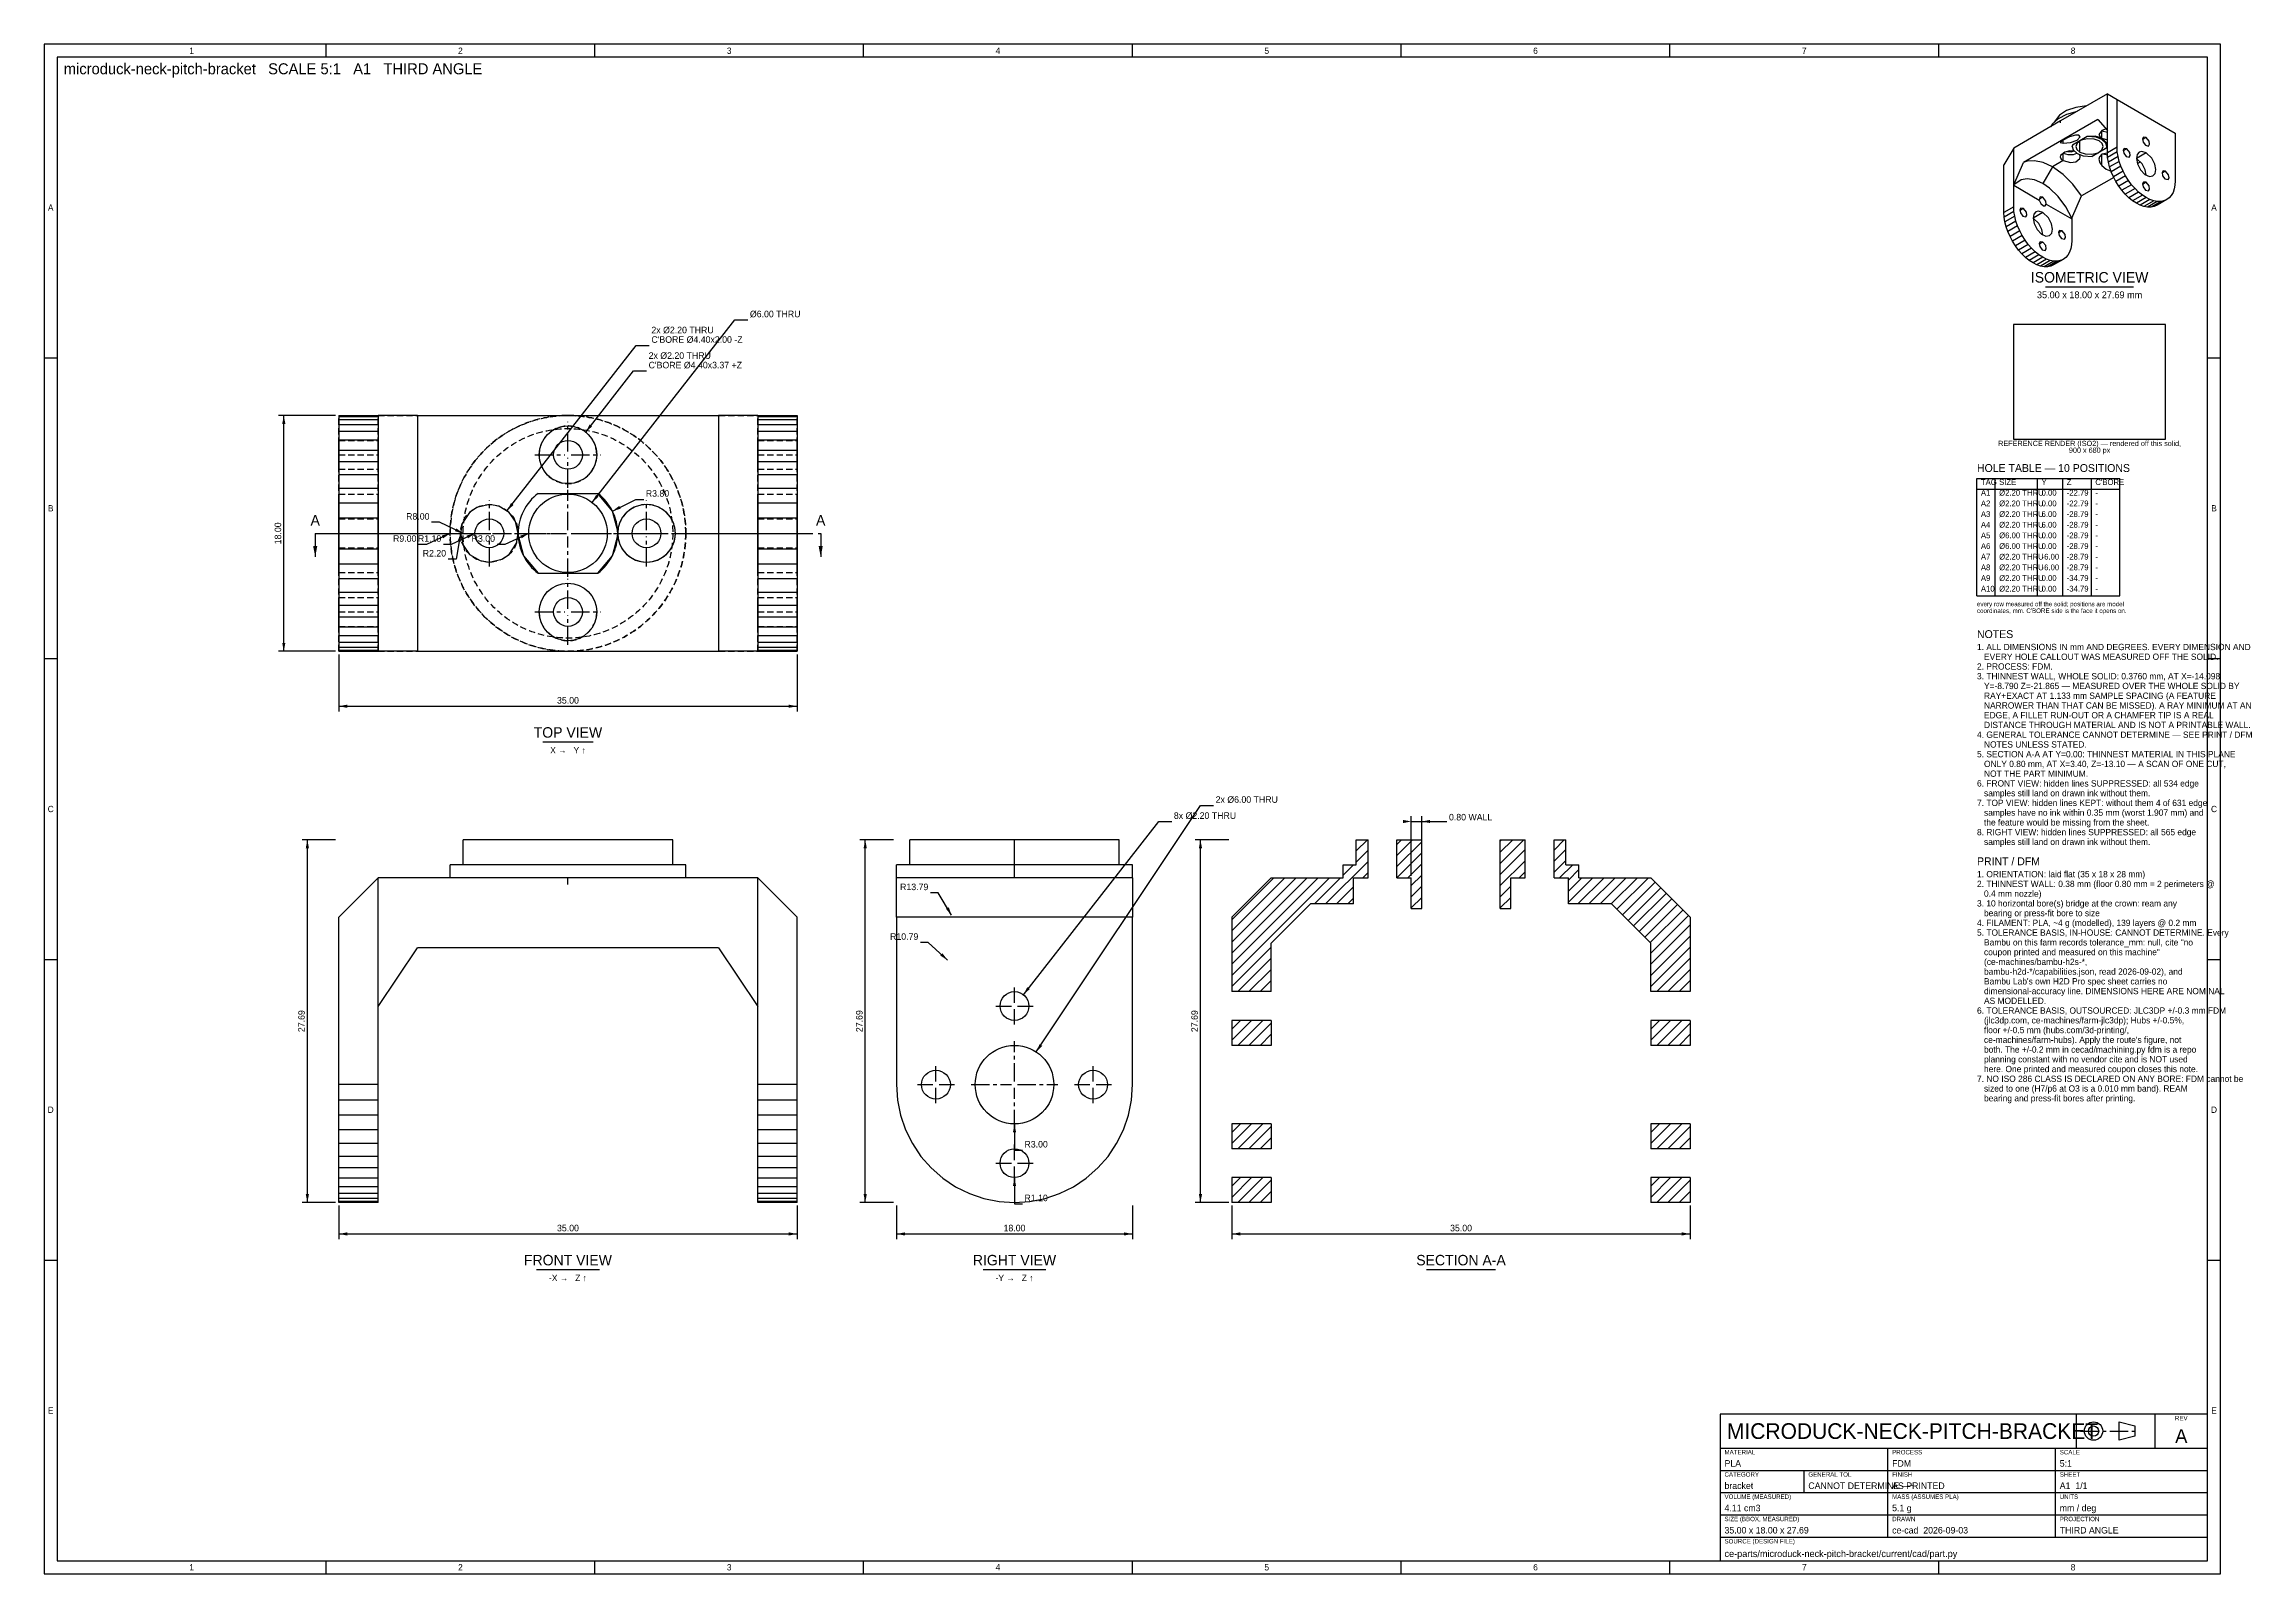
# Model space of a CAD drawing. Header units: millimetres. Extents: x 5 to 848, y 5 to 589.
import ezdxf
from ezdxf.enums import TextEntityAlignment as Align

# ---------------------------------------------------------------- set-up
doc = ezdxf.new("R2010")
doc.units = ezdxf.units.MM
for name, pattern in [('CENTER', [11.2, 7, -1.4, 1.4, -1.4]), ('HIDDEN', [3.6, 2.4, -1.2]), ('PHANTOM', [21, 11, -2, 2, -2, 2, -2])]:
    doc.linetypes.add(name, pattern=pattern)
for name, color, linetype in [('CENTER', 4, 'CENTER'), ('CUT', 1, 'PHANTOM'), ('CUTTHIN', 1, 'PHANTOM'), ('DIM', 3, 'CONTINUOUS'), ('FRAME', 7, 'CONTINUOUS'), ('HATCH', 5, 'CONTINUOUS'), ('HIDDEN', 8, 'HIDDEN'), ('SECTION', 7, 'CONTINUOUS'), ('TEXT', 3, 'CONTINUOUS'), ('TITLE', 7, 'CONTINUOUS'), ('VISIBLE', 7, 'CONTINUOUS')]:
    doc.layers.add(name, color=color, linetype=linetype)

msp = doc.modelspace()

# ---------------------------------------------------------------- texts
at = {"layer": 'TEXT'}
for s, height, p in [('microduck-neck-pitch-bracket   SCALE 5:1   A1   THIRD ANGLE', 4.2, (12.5, 577.5)), ('2x Ø2.20 THRU', 2.5, (236.857244, 478.6075)), ('Ø6.00 THRU', 2.5, (274.474779, 484.7325)), ("C'BORE Ø4.40x2.00 -Z", 2.5, (236.857244, 474.9825)), ('2x Ø2.20 THRU', 2.5, (235.80114, 468.8575)), ("C'BORE Ø4.40x3.37 +Z", 2.5, (235.80114, 465.2325)), ('HOLE TABLE — 10 POSITIONS', 3, (743, 425.677778)), ('R3.80', 2.5, (234.728066, 416.22232)), ('A1', 2.2, (744.5, 416.637778)), ('A2', 2.2, (744.5, 412.567778)), ('Ø2.20 THRU', 2.2, (751.46, 416.637778)), ('Ø2.20 THRU', 2.2, (751.46, 412.567778)), ('0.00', 2.2, (767.66, 416.637778)), ('0.00', 2.2, (767.66, 412.567778)), ('-22.79', 2.2, (777.26, 416.637778)), ('-22.79', 2.2, (777.26, 412.567778)), ('-', 2.2, (788.18, 416.637778)), ('-', 2.2, (788.18, 412.567778)), ('A3', 2.2, (744.5, 408.497778)), ('A4', 2.2, (744.5, 404.427778)), ('Ø2.20 THRU', 2.2, (751.46, 408.497778)), ('Ø2.20 THRU', 2.2, (751.46, 404.427778)), ('6.00', 2.2, (767.66, 408.497778)), ('6.00', 2.2, (767.66, 404.427778)), ('-28.79', 2.2, (777.26, 408.497778)), ('-28.79', 2.2, (777.26, 404.427778)), ('-', 2.2, (788.18, 408.497778)), ('-', 2.2, (788.18, 404.427778)), ('A5', 2.2, (744.5, 400.357778)), ('A6', 2.2, (744.5, 396.287778)), ('Ø6.00 THRU', 2.2, (751.46, 400.357778)), ('Ø6.00 THRU', 2.2, (751.46, 396.287778)), ('0.00', 2.2, (767.66, 400.357778)), ('0.00', 2.2, (767.66, 396.287778)), ('-28.79', 2.2, (777.26, 400.357778)), ('-28.79', 2.2, (777.26, 396.287778)), ('-', 2.2, (788.18, 400.357778)), ('-', 2.2, (788.18, 396.287778)), ('A7', 2.2, (744.5, 392.217778)), ('A8', 2.2, (744.5, 388.147778)), ('Ø2.20 THRU', 2.2, (751.46, 392.217778)), ('Ø2.20 THRU', 2.2, (751.46, 388.147778)), ('-6.00', 2.2, (767.66, 392.217778)), ('-6.00', 2.2, (767.66, 388.147778)), ('-28.79', 2.2, (777.26, 392.217778)), ('-28.79', 2.2, (777.26, 388.147778)), ('-', 2.2, (788.18, 392.217778)), ('-', 2.2, (788.18, 388.147778)), ('A9', 2.2, (744.5, 384.077778)), ('A10', 2.2, (744.5, 380.007778)), ('Ø2.20 THRU', 2.2, (751.46, 384.077778)), ('Ø2.20 THRU', 2.2, (751.46, 380.007778)), ('0.00', 2.2, (767.66, 384.077778)), ('0.00', 2.2, (767.66, 380.007778)), ('-34.79', 2.2, (777.26, 384.077778)), ('-34.79', 2.2, (777.26, 380.007778)), ('-', 2.2, (788.18, 384.077778)), ('-', 2.2, (788.18, 380.007778)), ('NOTES', 3, (743, 362.256834)), ('1. ALL DIMENSIONS IN mm AND DEGREES. EVERY DIMENSION AND', 2.4, (743, 357.656834)), ('   EVERY HOLE CALLOUT WAS MEASURED OFF THE SOLID.', 2.4, (743, 353.936834)), ('3. THINNEST WALL, WHOLE SOLID: 0.3760 mm, AT X=-14.098', 2.4, (743, 346.496834)), ('2. PROCESS: FDM.', 2.4, (743, 350.216834)), ('   Y=-8.790 Z=-21.865 — MEASURED OVER THE WHOLE SOLID BY', 2.4, (743, 342.776834)), ('   RAY+EXACT AT 1.133 mm SAMPLE SPACING (A FEATURE', 2.4, (743, 339.056834)), ('   NARROWER THAN THAT CAN BE MISSED). A RAY MINIMUM AT AN', 2.4, (743, 335.336834)), ('   EDGE, A FILLET RUN-OUT OR A CHAMFER TIP IS A REAL', 2.4, (743, 331.616834)), ('   DISTANCE THROUGH MATERIAL AND IS NOT A PRINTABLE WALL.', 2.4, (743, 327.896834)), ('4. GENERAL TOLERANCE CANNOT DETERMINE — SEE PRINT / DFM', 2.4, (743, 324.176834)), ('   NOTES UNLESS STATED.', 2.4, (743, 320.456834)), ('5. SECTION A-A AT Y=0.00: THINNEST MATERIAL IN THIS PLANE', 2.4, (743, 316.736834)), ('   ONLY 0.80 mm, AT X=3.40, Z=-13.10 — A SCAN OF ONE CUT,', 2.4, (743, 313.016834)), ('6. FRONT VIEW: hidden lines SUPPRESSED: all 534 edge', 2.4, (743, 305.576834)), ('   samples still land on drawn ink without them.', 2.4, (743, 301.856834)), ('   NOT THE PART MINIMUM.', 2.4, (743, 309.296834)), ('8x Ø2.20 THRU', 2.5, (436.353292, 293.2325)), ('2x Ø6.00 THRU', 2.5, (452.3, 299.3575)), ('0.80 WALL', 2.5, (541.4, 292.6325)), ('7. TOP VIEW: hidden lines KEPT: without them 4 of 631 edge', 2.4, (743, 298.136834)), ('   samples have no ink within 0.35 mm (worst 1.907 mm) and', 2.4, (743, 294.416834)), ('8. RIGHT VIEW: hidden lines SUPPRESSED: all 565 edge', 2.4, (743, 286.976834)), ('   the feature would be missing from the sheet.', 2.4, (743, 290.696834)), ('PRINT / DFM', 3, (743, 275.536834)), ('   samples still land on drawn ink without them.', 2.4, (743, 283.256834)), ('2. THINNEST WALL: 0.38 mm (floor 0.80 mm = 2 perimeters @', 2.4, (743, 267.216834)), ('1. ORIENTATION: laid flat (35 x 18 x 28 mm)', 2.4, (743, 270.936834)), ('3. 10 horizontal bore(s) bridge at the crown: ream any', 2.4, (743, 259.776834)), ('   0.4 mm nozzle)', 2.4, (743, 263.496834)), ('4. FILAMENT: PLA, ~4 g (modelled), 139 layers @ 0.2 mm', 2.4, (743, 252.336834)), ('   bearing or press-fit bore to size', 2.4, (743, 256.056834)), ('5. TOLERANCE BASIS, IN-HOUSE: CANNOT DETERMINE. Every', 2.4, (743, 248.616834)), ('   Bambu on this farm records tolerance_mm: null, cite "no', 2.4, (743, 244.896834)), ('   coupon printed and measured on this machine"', 2.4, (743, 241.176834)), ('   (ce-machines/bambu-h2s-*,', 2.4, (743, 237.456834)), ('   bambu-h2d-*/capabilities.json, read 2026-09-02), and', 2.4, (743, 233.736834)), ('   dimensional-accuracy line. DIMENSIONS HERE ARE NOMINAL', 2.4, (743, 226.296834)), ("   Bambu Lab's own H2D Pro spec sheet carries no", 2.4, (743, 230.016834)), ('6. TOLERANCE BASIS, OUTSOURCED: JLC3DP +/-0.3 mm FDM', 2.4, (743, 218.856834)), ('   AS MODELLED.', 2.4, (743, 222.576834)), ('   floor +/-0.5 mm (hubs.com/3d-printing/,', 2.4, (743, 211.416834)), ('   (jlc3dp.com, ce-machines/farm-jlc3dp); Hubs +/-0.5%,', 2.4, (743, 215.136834)), ("   ce-machines/farm-hubs). Apply the route's figure, not", 2.4, (743, 207.696834)), ('   both. The +/-0.2 mm in cecad/machining.py fdm is a repo', 2.4, (743, 203.976834)), ('   planning constant with no vendor cite and is NOT used', 2.4, (743, 200.256834)), ('7. NO ISO 286 CLASS IS DECLARED ON ANY BORE: FDM cannot be', 2.4, (743, 192.816834)), ('   here. One printed and measured coupon closes this note.', 2.4, (743, 196.536834)), ('   sized to one (H7/p6 at O3 is a 0.010 mm band). REAM', 2.4, (743, 189.096834)), ('   bearing and press-fit bores after printing.', 2.4, (743, 185.376834)), ('R3.00', 2.5, (379.3, 167.7675)), ('R1.10', 2.5, (379.3, 147.2675)), ('PLA', 2.5, (646.6, 45.9)), ('FDM', 2.5, (710.6, 45.9)), ('5:1', 2.5, (774.6, 45.9)), ('bracket', 2.5, (646.6, 37.4)), ('CANNOT DETERMINE —~', 2.5, (678.6, 37.4)), ('AS PRINTED', 2.5, (710.6, 37.4)), ('A1  1/1', 2.5, (774.6, 37.4)), ('4.11 cm3', 2.5, (646.6, 28.9)), ('5.1 g', 2.5, (710.6, 28.9)), ('mm / deg', 2.5, (774.6, 28.9)), ('35.00 x 18.00 x 27.69', 2.5, (646.6, 20.4)), ('ce-cad  2026-09-03', 2.5, (710.6, 20.4)), ('THIRD ANGLE', 2.5, (774.6, 20.4)), ('ce-parts/microduck-neck-pitch-bracket/current/cad/part.py', 2.6, (646.6, 11.4))]:
    msp.add_text(s, height=height, dxfattribs=at).set_placement(p)
for s, height, p in [('ISOMETRIC VIEW', 4, (786, 498)), ('35.00 x 18.00 x 27.69 mm', 2.6, (786, 492)), ('REFERENCE RENDER (ISO2) — rendered off this solid,', 2, (786, 435.577778)), ('900 x 680 px', 2, (786, 432.977778)), ('35.00', 2.5, (205, 337.2325)), ('TOP VIEW', 4, (205, 324.2325)), ('X →   Y ↑', 2.4, (205, 318.2325)), ('35.00', 2.5, (205, 135.7675)), ('18.00', 2.5, (375.5, 135.7675)), ('35.00', 2.5, (546, 135.7675)), ('FRONT VIEW', 4, (205, 122.7675)), ('RIGHT VIEW', 4, (375.5, 122.7675)), ('SECTION A-A', 4, (546, 122.7675)), ('-X →   Z ↑', 2.4, (205, 116.7675)), ('-Y →   Z ↑', 2.4, (375.5, 116.7675)), ('A', 5.2, (821, 55))]:
    msp.add_text(s, height=height, dxfattribs=at).set_placement(p, align=Align.CENTER)
for s, p in [('18.00', (95.5, 402.2325)), ('27.69', (104.5, 216)), ('27.69', (317.5, 216)), ('27.69', (445.5, 216))]:
    msp.add_text(s, height=2.5, rotation=90, dxfattribs=at).set_placement(p, align=Align.CENTER)
for p in [(108.5, 407.2325), (301.5, 407.2325)]:
    msp.add_text('A', height=4, dxfattribs=at).set_placement(p, align=Align.MIDDLE_CENTER)
for s, p in [('R8.00', (152.136922, 407.458683)), ('R9.00', (147.136922, 399.006317)), ('R1.10', (156.636922, 399.006317)), ('R3.00', (177.136922, 399.006317)), ('R2.20', (158.463518, 393.384422)), ('R13.79', (342.594449, 266.020237)), ('R10.79', (338.770652, 247.045205))]:
    msp.add_text(s, height=2.5, dxfattribs=at).set_placement(p, align=Align.RIGHT)
msp.add_text('MICRODUCK-NECK-PITCH-BRACKET', height=6, dxfattribs=at).set_placement((647.5, 59.5), align=Align.MIDDLE_LEFT)
at = {"layer": 'TITLE'}
for s, p in [('1', (61.3125, 586.5)), ('2', (163.9375, 586.5)), ('3', (266.5625, 586.5)), ('4', (369.1875, 586.5)), ('5', (471.8125, 586.5)), ('6', (574.4375, 586.5)), ('7', (677.0625, 586.5)), ('8', (779.6875, 586.5)), ('A', (7.5, 526.6)), ('A', (833.5, 526.6)), ('B', (7.5, 411.8)), ('B', (833.5, 411.8)), ('C', (7.5, 297)), ('C', (833.5, 297)), ('D', (7.5, 182.2)), ('D', (833.5, 182.2)), ('E', (7.5, 67.4)), ('E', (833.5, 67.4)), ('1', (61.3125, 7.5)), ('2', (163.9375, 7.5)), ('3', (266.5625, 7.5)), ('4', (369.1875, 7.5)), ('5', (471.8125, 7.5)), ('6', (574.4375, 7.5)), ('7', (677.0625, 7.5)), ('8', (779.6875, 7.5))]:
    msp.add_text(s, height=2.4, dxfattribs=at).set_placement(p, align=Align.MIDDLE_CENTER)
for s, height, p in [('TAG', 2.2, (744.5, 420.707778)), ('SIZE', 2.2, (751.46, 420.707778)), ('Y', 2.2, (767.66, 420.707778)), ('Z', 2.2, (777.26, 420.707778)), ("C'BORE", 2.2, (788.18, 420.707778)), ('every row measured off the solid; positions are model', 1.717, (743, 374.407778)), ("coordinates, mm. C'BORE side is the face it opens on.", 1.717, (743, 371.832306)), ('MATERIAL', 1.7, (646.6, 50.6)), ('PROCESS', 1.7, (710.6, 50.6)), ('SCALE', 1.7, (774.6, 50.6)), ('CATEGORY', 1.7, (646.6, 42.1)), ('GENERAL TOL', 1.7, (678.6, 42.1)), ('FINISH', 1.7, (710.6, 42.1)), ('SHEET', 1.7, (774.6, 42.1)), ('VOLUME (MEASURED)', 1.7, (646.6, 33.6)), ('MASS (ASSUMES PLA)', 1.7, (710.6, 33.6)), ('UNITS', 1.7, (774.6, 33.6)), ('SIZE (BBOX, MEASURED)', 1.7, (646.6, 25.1)), ('DRAWN', 1.7, (710.6, 25.1)), ('PROJECTION', 1.7, (774.6, 25.1)), ('SOURCE (DESIGN FILE)', 1.7, (646.6, 16.6))]:
    msp.add_text(s, height=height, dxfattribs=at).set_placement(p)
msp.add_text('REV', height=1.7, dxfattribs=at).set_placement((821, 63.6), align=Align.CENTER)

# ---------------------------------------------------------------- linework, layer by layer
at = {"layer": 'CENTER'}
for p, q in [((205, 433.4325), (205, 444.8325)), ((192.4, 432.2325), (203.8, 432.2325)), ((205, 419.6325), (205, 431.0325)), ((206.2, 432.2325), (217.6, 432.2325)), ((175, 403.4325), (175, 414.8325)), ((205, 403.4325), (205, 418.8325)), ((235, 403.4325), (235, 414.8325)), ((162.4, 402.2325), (173.8, 402.2325)), ((175, 389.6325), (175, 401.0325)), ((176.2, 402.2325), (187.6, 402.2325)), ((188.4, 402.2325), (203.8, 402.2325)), ((205, 385.6325), (205, 401.0325)), ((206.2, 402.2325), (221.6, 402.2325)), ((222.4, 402.2325), (233.8, 402.2325)), ((235, 389.6325), (235, 401.0325)), ((236.2, 402.2325), (247.6, 402.2325)), ((205, 373.4325), (205, 384.8325)), ((192.4, 372.2325), (203.8, 372.2325)), ((205, 359.6325), (205, 371.0325)), ((206.2, 372.2325), (217.6, 372.2325)), ((375.5, 222.9675), (375.5, 228.8675)), ((375.5, 222.9675), (375.5, 228.8675)), ((368.4, 221.7675), (374.3, 221.7675)), ((368.4, 221.7675), (374.3, 221.7675)), ((375.5, 214.6675), (375.5, 220.5675)), ((375.5, 214.6675), (375.5, 220.5675)), ((376.7, 221.7675), (382.6, 221.7675)), ((376.7, 221.7675), (382.6, 221.7675)), ((375.5, 192.9675), (375.5, 208.3675)), ((375.5, 192.9675), (375.5, 208.3675)), ((345.5, 192.9675), (345.5, 198.8675)), ((345.5, 192.9675), (345.5, 198.8675)), ((405.5, 192.9675), (405.5, 198.8675)), ((405.5, 192.9675), (405.5, 198.8675)), ((338.4, 191.7675), (344.3, 191.7675)), ((338.4, 191.7675), (344.3, 191.7675)), ((345.5, 184.6675), (345.5, 190.5675)), ((345.5, 184.6675), (345.5, 190.5675)), ((346.7, 191.7675), (352.6, 191.7675)), ((346.7, 191.7675), (352.6, 191.7675)), ((358.9, 191.7675), (374.3, 191.7675)), ((358.9, 191.7675), (374.3, 191.7675)), ((375.5, 175.1675), (375.5, 190.5675)), ((375.5, 175.1675), (375.5, 190.5675)), ((376.7, 191.7675), (392.1, 191.7675)), ((376.7, 191.7675), (392.1, 191.7675)), ((398.4, 191.7675), (404.3, 191.7675)), ((398.4, 191.7675), (404.3, 191.7675)), ((405.5, 184.6675), (405.5, 190.5675)), ((405.5, 184.6675), (405.5, 190.5675)), ((406.7, 191.7675), (412.6, 191.7675)), ((406.7, 191.7675), (412.6, 191.7675)), ((375.5, 162.9675), (375.5, 168.8675)), ((375.5, 162.9675), (375.5, 168.8675)), ((368.4, 161.7675), (374.3, 161.7675)), ((368.4, 161.7675), (374.3, 161.7675)), ((375.5, 154.6675), (375.5, 160.5675)), ((375.5, 154.6675), (375.5, 160.5675)), ((376.7, 161.7675), (382.6, 161.7675)), ((376.7, 161.7675), (382.6, 161.7675)), ((782.5, 59.5), (804.75, 59.5))]:
    msp.add_line(p, q, dxfattribs=at)
at = {"layer": 'CUT'}
for p, q in [((108.5, 402.2325), (122.5, 402.2325)), ((108.5, 402.2325), (108.5, 393.2325)), ((287.5, 402.2325), (301.5, 402.2325)), ((301.5, 402.2325), (301.5, 393.2325))]:
    msp.add_line(p, q, dxfattribs=at)
for points in [[(108.5, 393.2325), (109.298, 397.4325), (107.702, 397.4325)], [(301.5, 393.2325), (302.298, 397.4325), (300.702, 397.4325)]]:
    msp.add_solid(points, dxfattribs=at)
at = {"layer": 'CUTTHIN'}
msp.add_line((122.5, 402.2325), (287.5, 402.2325), dxfattribs=at)
at = {"layer": 'DIM'}
for p, q in [((214.234922, 414.052661), (268.674779, 483.7325)), ((268.674779, 483.7325), (273.674779, 483.7325)), ((181.772276, 410.900618), (231.057244, 473.9825)), ((231.057244, 473.9825), (236.057244, 473.9825)), ((211.772276, 440.900618), (230.00114, 464.2325)), ((230.00114, 464.2325), (235.00114, 464.2325)), ((116.3, 447.2325), (94.5, 447.2325)), ((96.5, 357.2325), (96.5, 447.2325)), ((221.987353, 410.743071), (230.928066, 415.22232)), ((230.928066, 415.22232), (233.928066, 415.22232)), ((155.936922, 406.458683), (152.936922, 406.458683)), ((165, 402.2325), (155.936922, 406.458683)), ((150.936922, 398.006317), (147.936922, 398.006317)), ((160, 402.2325), (150.936922, 398.006317)), ((160.436922, 398.006317), (157.436922, 398.006317)), ((169.5, 402.2325), (160.436922, 398.006317)), ((164, 402.2325), (162.263518, 392.384422)), ((180.936922, 398.006317), (177.936922, 398.006317)), ((190, 402.2325), (180.936922, 398.006317)), ((162.263518, 392.384422), (159.263518, 392.384422)), ((116.3, 357.2325), (94.5, 357.2325)), ((117.5, 356.0325), (117.5, 334.2325)), ((292.5, 356.0325), (292.5, 334.2325)), ((117.5, 336.2325), (292.5, 336.2325)), ((383.815637, 204.251497), (446.5, 298.3575)), ((446.5, 298.3575), (451.5, 298.3575)), ((378.886138, 226.101559), (430.553292, 292.2325)), ((430.553292, 292.2325), (435.553292, 292.2325)), ((527, 271.432121), (527, 294.2325)), ((527, 292.2325), (531, 292.2325)), ((531, 271.432121), (531, 294.2325)), ((531, 292.2325), (540.6, 292.2325)), ((116.3, 285.2325), (103.5, 285.2325)), ((105.5, 146.7675), (105.5, 285.2325)), ((329.3, 285.2325), (316.5, 285.2325)), ((318.5, 146.7675), (318.5, 285.2325)), ((457.3, 285.2325), (444.5, 285.2325)), ((446.5, 146.7675), (446.5, 285.2325)), ((346.394449, 265.020237), (343.394449, 265.020237)), ((351.499809, 256.421673), (346.394449, 265.020237)), ((342.570652, 246.045205), (339.570652, 246.045205)), ((349.957822, 239.305047), (342.570652, 246.045205)), ((375.5, 176.7675), (375.5, 166.7675)), ((375.5, 166.7675), (378.5, 166.7675)), ((375.5, 156.2675), (375.5, 146.2675)), ((116.3, 146.7675), (103.5, 146.7675)), ((117.5, 145.5675), (117.5, 132.7675)), ((292.5, 145.5675), (292.5, 132.7675)), ((329.3, 146.7675), (316.5, 146.7675)), ((330.5, 145.5675), (330.5, 132.7675)), ((375.5, 146.2675), (378.5, 146.2675)), ((420.5, 145.5675), (420.5, 132.7675)), ((457.3, 146.7675), (444.5, 146.7675)), ((458.5, 145.5675), (458.5, 132.7675)), ((633.5, 145.5675), (633.5, 132.7675)), ((117.5, 134.7675), (292.5, 134.7675)), ((330.5, 134.7675), (420.5, 134.7675)), ((458.5, 134.7675), (633.5, 134.7675))]:
    msp.add_line(p, q, dxfattribs=at)
for points in [[(96.5, 447.2325), (95.892, 444.0325), (97.108, 444.0325)], [(211.772276, 440.900618), (214.221503, 443.047931), (213.263282, 443.796575)], [(181.772276, 410.900618), (184.221503, 413.047931), (183.263282, 413.796575)], [(214.234922, 414.052661), (216.684149, 416.199974), (215.725928, 416.948618)], [(221.987353, 410.743071), (225.12072, 411.632836), (224.576043, 412.720026)], [(160, 402.2325), (156.842863, 401.431157), (157.356767, 400.329086)], [(165, 402.2325), (162.356767, 404.135914), (161.842863, 403.033843)], [(164, 402.2325), (162.845563, 399.186693), (164.043089, 398.975537)], [(169.5, 402.2325), (166.342863, 401.431157), (166.856767, 400.329086)], [(190, 402.2325), (186.842863, 401.431157), (187.356767, 400.329086)], [(96.5, 357.2325), (97.108, 360.4325), (95.892, 360.4325)], [(117.5, 336.2325), (120.7, 335.6245), (120.7, 336.8405)], [(292.5, 336.2325), (289.3, 336.8405), (289.3, 335.6245)], [(527, 292.2325), (523.8, 292.8405), (523.8, 291.6245)], [(531, 292.2325), (534.2, 291.6245), (534.2, 292.8405)], [(105.5, 285.2325), (104.892, 282.0325), (106.108, 282.0325)], [(318.5, 285.2325), (317.892, 282.0325), (319.108, 282.0325)], [(446.5, 285.2325), (445.892, 282.0325), (447.108, 282.0325)], [(351.499809, 256.421673), (350.388887, 259.483619), (349.343301, 258.862807)], [(349.957822, 239.305047), (348.003729, 241.911037), (347.184126, 241.012757)], [(378.886138, 226.101559), (381.335365, 228.248871), (380.377144, 228.997516)], [(383.815637, 204.251497), (386.095658, 206.577689), (385.083622, 207.25181)], [(375.5, 176.7675), (374.892, 173.5675), (376.108, 173.5675)], [(375.5, 156.2675), (374.892, 153.0675), (376.108, 153.0675)], [(105.5, 146.7675), (106.108, 149.9675), (104.892, 149.9675)], [(318.5, 146.7675), (319.108, 149.9675), (317.892, 149.9675)], [(446.5, 146.7675), (447.108, 149.9675), (445.892, 149.9675)], [(117.5, 134.7675), (120.7, 134.1595), (120.7, 135.3755)], [(292.5, 134.7675), (289.3, 135.3755), (289.3, 134.1595)], [(330.5, 134.7675), (333.7, 134.1595), (333.7, 135.3755)], [(420.5, 134.7675), (417.3, 135.3755), (417.3, 134.1595)], [(458.5, 134.7675), (461.7, 134.1595), (461.7, 135.3755)], [(633.5, 134.7675), (630.3, 135.3755), (630.3, 134.1595)]]:
    msp.add_solid(points, dxfattribs=at)
at = {"layer": 'FRAME'}
for p, q in [((831, 584), (10, 584)), ((10, 584), (10, 10)), ((831, 10), (831, 584)), ((831, 66), (645, 66)), ((645, 66), (645, 10)), ((831, 10), (831, 66)), ((10, 10), (831, 10)), ((645, 10), (831, 10))]:
    msp.add_line(p, q, dxfattribs=at)
at = {"layer": 'HATCH'}
for p, q in [((506, 280.980711), (510.251789, 285.2325)), ((506, 285.223351), (506.009149, 285.2325)), ((506, 276.73807), (510.5, 281.23807)), ((521.5, 279.230992), (527.501508, 285.2325)), ((521.5, 283.473633), (523.258867, 285.2325)), ((521.5, 274.988351), (531, 284.488351)), ((521.5, 270.745711), (531, 280.245711)), ((561, 276.245711), (569.986789, 285.2325)), ((561, 280.488351), (565.744149, 285.2325)), ((561, 284.730992), (561.501508, 285.2325)), ((561, 272.00307), (570.5, 281.50307)), ((581.5, 281.333524), (585.398976, 285.2325)), ((581.5, 277.090884), (586, 281.590884)), ((458.5, 233.480711), (495.751789, 270.7325)), ((458.5, 237.723351), (491.509149, 270.7325)), ((458.5, 241.965992), (487.266508, 270.7325)), ((458.5, 246.208633), (483.023867, 270.7325)), ((458.5, 250.451273), (478.781227, 270.7325)), ((458.5, 254.693914), (474.538586, 270.7325)), ((489.99443, 260.7325), (499.99443, 270.7325)), ((494.237071, 260.7325), (510.5, 276.995429)), ((501, 271.73807), (504.99443, 275.7325)), ((508.479712, 270.7325), (510.5, 272.752788)), ((525.72943, 270.7325), (531, 276.00307)), ((527, 267.760429), (531, 271.760429)), ((561, 267.760429), (570.5, 277.260429)), ((568.214712, 270.7325), (570.5, 273.017788)), ((581.5, 272.848243), (586, 277.348243)), ((583.626898, 270.7325), (588.626898, 275.7325)), ((587, 269.862962), (591, 273.862962)), ((587, 261.37768), (596.35482, 270.7325)), ((587, 265.620321), (592.112179, 270.7325)), ((590.597461, 260.7325), (600.597461, 270.7325)), ((594.840101, 260.7325), (604.840101, 270.7325)), ((599.082742, 260.7325), (609.082742, 270.7325)), ((603.325383, 260.7325), (613.325383, 270.7325)), ((605.534012, 258.698488), (617.568023, 270.7325)), ((498.479712, 260.7325), (505, 267.252788)), ((502.722352, 260.7325), (505, 263.010148)), ((527, 263.517788), (531, 267.517788)), ((527, 259.275148), (531, 263.275148)), ((561, 263.517788), (565, 267.517788)), ((561, 259.275148), (565, 263.275148)), ((607.655332, 256.577168), (620.155332, 269.077168)), ((609.776652, 254.455848), (622.276652, 266.955848)), ((611.897973, 252.334527), (624.397973, 264.834527)), ((614.019293, 250.213207), (626.519293, 262.713207)), ((530.999993, 259.0325), (531, 259.032507)), ((564.999993, 259.0325), (565, 259.032507)), ((616.140613, 248.091887), (628.640613, 260.591887)), ((618.261934, 245.970566), (630.761934, 258.470566)), ((618.5, 241.965992), (632.883254, 256.349246)), ((618.5, 237.723351), (633.5, 252.723351)), ((618.5, 233.480711), (633.5, 248.480711)), ((458.5, 229.23807), (473.5, 244.23807)), ((460.772071, 227.2675), (473.5, 239.995429)), ((618.5, 229.23807), (633.5, 244.23807)), ((620.772071, 227.2675), (633.5, 239.995429)), ((465.014712, 227.2675), (473.5, 235.752788)), ((469.257352, 227.2675), (473.5, 231.510148)), ((625.014712, 227.2675), (633.5, 235.752788)), ((629.257352, 227.2675), (633.5, 231.510148)), ((473.499993, 227.2675), (473.5, 227.267507)), ((633.499993, 227.2675), (633.5, 227.267507)), ((458.5, 208.73807), (466.02943, 216.2675)), ((458.5, 212.980711), (461.786789, 216.2675)), ((460.772071, 206.7675), (470.272071, 216.2675)), ((465.014712, 206.7675), (473.5, 215.252788)), ((469.257352, 206.7675), (473.5, 211.010148)), ((618.5, 208.73807), (626.02943, 216.2675)), ((618.5, 212.980711), (621.786789, 216.2675)), ((620.772071, 206.7675), (630.272071, 216.2675)), ((625.014712, 206.7675), (633.5, 215.252788)), ((629.257352, 206.7675), (633.5, 211.010148)), ((473.499993, 206.7675), (473.5, 206.767507)), ((633.499993, 206.7675), (633.5, 206.767507)), ((458.5, 169.23807), (466.02943, 176.7675)), ((458.5, 173.480711), (461.786789, 176.7675)), ((460.772071, 167.2675), (470.272071, 176.7675)), ((465.014712, 167.2675), (473.5, 175.752788)), ((469.257352, 167.2675), (473.5, 171.510148)), ((618.5, 169.23807), (626.02943, 176.7675)), ((618.5, 173.480711), (621.786789, 176.7675)), ((620.772071, 167.2675), (630.272071, 176.7675)), ((625.014712, 167.2675), (633.5, 175.752788)), ((629.257352, 167.2675), (633.5, 171.510148)), ((473.499993, 167.2675), (473.5, 167.267507)), ((633.499993, 167.2675), (633.5, 167.267507)), ((458.5, 148.73807), (466.02943, 156.2675)), ((458.5, 152.980711), (461.786789, 156.2675)), ((460.772071, 146.7675), (470.272071, 156.2675)), ((465.014712, 146.7675), (473.5, 155.252788)), ((618.5, 148.73807), (626.02943, 156.2675)), ((618.5, 152.980711), (621.786789, 156.2675)), ((620.772071, 146.7675), (630.272071, 156.2675)), ((625.014712, 146.7675), (633.5, 155.252788)), ((469.257352, 146.7675), (473.5, 151.010148)), ((473.499993, 146.7675), (473.5, 146.767507)), ((629.257352, 146.7675), (633.5, 151.010148)), ((633.499993, 146.7675), (633.5, 146.767507))]:
    msp.add_line(p, q, dxfattribs=at)
at = {"layer": 'HIDDEN'}
for p, q in [((117.5, 357.2325), (117.5, 447.2325)), ((132.5, 357.2325), (132.5, 447.2325)), ((132.5, 447.2325), (205, 447.2325)), ((132.5, 447.2325), (132.5, 402.2325)), ((132.5, 407.634238), (132.5, 447.2325)), ((205, 447.2325), (277.5, 447.2325)), ((277.5, 447.2325), (277.5, 402.2325)), ((277.5, 357.2325), (277.5, 447.2325)), ((277.5, 407.634238), (277.5, 447.2325)), ((292.5, 357.2325), (292.5, 447.2325)), ((117.5, 426.7325), (117.5, 437.7325)), ((117.5, 437.7325), (117.5, 432.2325)), ((117.5, 437.7325), (132.5, 437.7325)), ((117.5, 432.2325), (117.5, 426.7325)), ((117.5, 432.2325), (132.5, 432.2325)), ((132.5, 426.7325), (132.5, 437.7325)), ((132.5, 437.7325), (132.5, 432.2325)), ((132.5, 432.2325), (132.5, 426.7325)), ((277.5, 426.7325), (277.5, 437.7325)), ((277.5, 437.7325), (277.5, 432.2325)), ((277.5, 437.7325), (292.5, 437.7325)), ((277.5, 432.2325), (277.5, 426.7325)), ((277.5, 432.2325), (292.5, 432.2325)), ((292.5, 426.7325), (292.5, 437.7325)), ((292.5, 437.7325), (292.5, 432.2325)), ((292.5, 432.2325), (292.5, 426.7325)), ((117.5, 426.7325), (132.5, 426.7325)), ((277.5, 426.7325), (292.5, 426.7325)), ((117.5, 387.2325), (117.5, 417.2325)), ((117.5, 417.2325), (117.5, 402.2325)), ((117.5, 417.2325), (132.5, 417.2325)), ((132.5, 387.2325), (132.5, 417.2325)), ((132.5, 417.2325), (132.5, 402.2325)), ((277.5, 387.2325), (277.5, 417.2325)), ((277.5, 417.2325), (277.5, 402.2325)), ((277.5, 417.2325), (292.5, 417.2325)), ((292.5, 387.2325), (292.5, 417.2325)), ((292.5, 417.2325), (292.5, 402.2325)), ((117.5, 396.7325), (117.5, 407.7325)), ((117.5, 407.7325), (117.5, 402.2325)), ((117.5, 396.7325), (117.5, 407.7325)), ((117.5, 407.7325), (117.5, 402.2325)), ((117.5, 407.7325), (132.5, 407.7325)), ((117.5, 407.7325), (132.5, 407.7325)), ((132.5, 407.634238), (132.5, 407.7325)), ((132.5, 407.7325), (132.5, 402.2325)), ((132.5, 396.7325), (132.5, 407.7325)), ((132.5, 407.7325), (132.5, 402.2325)), ((132.5, 396.830762), (132.5, 407.634238)), ((277.5, 407.634238), (277.5, 407.7325)), ((277.5, 407.7325), (277.5, 402.2325)), ((277.5, 396.7325), (277.5, 407.7325)), ((277.5, 407.7325), (277.5, 402.2325)), ((277.5, 407.7325), (292.5, 407.7325)), ((277.5, 407.7325), (292.5, 407.7325)), ((277.5, 396.830762), (277.5, 407.634238)), ((292.5, 396.7325), (292.5, 407.7325)), ((292.5, 407.7325), (292.5, 402.2325)), ((292.5, 396.7325), (292.5, 407.7325)), ((292.5, 407.7325), (292.5, 402.2325)), ((117.5, 402.2325), (117.5, 396.7325)), ((117.5, 402.2325), (117.5, 387.2325)), ((117.5, 402.2325), (117.5, 396.7325)), ((117.5, 396.7325), (132.5, 396.7325)), ((117.5, 396.7325), (132.5, 396.7325)), ((132.5, 402.2325), (132.5, 357.2325)), ((132.5, 402.2325), (132.5, 396.7325)), ((132.5, 402.2325), (132.5, 396.7325)), ((132.5, 402.2325), (132.5, 387.2325)), ((132.5, 396.7325), (132.5, 396.830762)), ((132.5, 357.2325), (132.5, 396.830762)), ((186.017657, 403.051446), (186, 402.2325)), ((186, 402.2325), (186.017657, 401.413554)), ((224, 402.2325), (223.982343, 403.051446)), ((277.5, 402.2325), (277.5, 357.2325)), ((277.5, 402.2325), (277.5, 396.7325)), ((277.5, 402.2325), (277.5, 396.7325)), ((277.5, 402.2325), (277.5, 387.2325)), ((277.5, 396.7325), (277.5, 396.830762)), ((277.5, 357.2325), (277.5, 396.830762)), ((277.5, 396.7325), (292.5, 396.7325)), ((277.5, 396.7325), (292.5, 396.7325)), ((292.5, 402.2325), (292.5, 396.7325)), ((292.5, 402.2325), (292.5, 387.2325)), ((292.5, 402.2325), (292.5, 396.7325)), ((117.5, 387.2325), (132.5, 387.2325)), ((277.5, 387.2325), (292.5, 387.2325)), ((117.5, 366.7325), (117.5, 377.7325)), ((117.5, 377.7325), (117.5, 372.2325)), ((117.5, 377.7325), (132.5, 377.7325)), ((117.5, 372.2325), (117.5, 366.7325)), ((117.5, 372.2325), (132.5, 372.2325)), ((132.5, 366.7325), (132.5, 377.7325)), ((132.5, 377.7325), (132.5, 372.2325)), ((132.5, 372.2325), (132.5, 366.7325)), ((277.5, 366.7325), (277.5, 377.7325)), ((277.5, 377.7325), (277.5, 372.2325)), ((277.5, 377.7325), (292.5, 377.7325)), ((277.5, 372.2325), (277.5, 366.7325)), ((277.5, 372.2325), (292.5, 372.2325)), ((292.5, 366.7325), (292.5, 377.7325)), ((292.5, 377.7325), (292.5, 372.2325)), ((292.5, 372.2325), (292.5, 366.7325)), ((117.5, 366.7325), (132.5, 366.7325)), ((277.5, 366.7325), (292.5, 366.7325)), ((132.5, 357.2325), (205, 357.2325)), ((205, 357.2325), (277.5, 357.2325))]:
    msp.add_line(p, q, dxfattribs=at)
for centre, radius in [((205, 402.2325), 45), ((205, 402.2325), 40), ((205, 402.2325), 40), ((175, 402.2325), 11)]:
    msp.add_circle(centre, radius, dxfattribs=at)
for centre, radius, start, end in [((205, 402.2325), 45, 90, 270), ((205, 402.2325), 45, 0, 90), ((205, 432.2325), 11, 2.133486, 360), ((234.997571, 402.224276), 11.006315, 0.042826, 184.209388), ((205, 402.2325), 45, 270, 360), ((205, 372.2325), 11, 181.066503, 360)]:
    msp.add_arc(centre, radius, start, end, dxfattribs=at)
at = {"layer": 'SECTION'}
for p, q in [((506, 275.7325), (506, 285.2325)), ((506, 285.2325), (510.5, 285.2325)), ((510.5, 270.7325), (510.5, 285.2325)), ((521.5, 270.7325), (521.5, 285.2325)), ((521.5, 285.2325), (531, 285.2325)), ((531, 259.0325), (531, 285.2325)), ((561, 259.0325), (561, 285.2325)), ((561, 285.2325), (570.5, 285.2325)), ((570.5, 270.7325), (570.5, 285.2325)), ((581.5, 270.7325), (581.5, 285.2325)), ((581.5, 285.2325), (586, 285.2325)), ((586, 275.7325), (586, 285.2325)), ((473.5, 270.7325), (458.5, 255.7325)), ((473.5, 270.7325), (501, 270.7325)), ((501, 270.7325), (501, 275.7325)), ((501, 275.7325), (506, 275.7325)), ((505, 270.7325), (510.5, 270.7325)), ((505, 260.7325), (505, 270.7325)), ((521.5, 270.7325), (527, 270.7325)), ((527, 260.7325), (527, 270.7325)), ((565, 270.7325), (570.5, 270.7325)), ((565, 260.7325), (565, 270.7325)), ((581.5, 270.7325), (587, 270.7325)), ((586, 275.7325), (591, 275.7325)), ((587, 260.7325), (587, 270.7325)), ((591, 270.7325), (591, 275.7325)), ((591, 270.7325), (618.5, 270.7325)), ((618.5, 270.7325), (633.5, 255.7325)), ((458.5, 255.7325), (458.5, 227.2675)), ((488.5, 260.7325), (473.5, 245.7325)), ((505, 260.7325), (488.5, 260.7325)), ((527, 259.0325), (527, 260.7325)), ((527, 259.0325), (531, 259.0325)), ((561, 259.0325), (565, 259.0325)), ((565, 259.0325), (565, 260.7325)), ((603.5, 260.7325), (587, 260.7325)), ((618.5, 245.7325), (603.5, 260.7325)), ((633.5, 255.7325), (633.5, 227.2675)), ((473.5, 227.2675), (473.5, 245.7325)), ((618.5, 227.2675), (618.5, 245.7325)), ((473.5, 227.2675), (458.5, 227.2675)), ((633.5, 227.2675), (618.5, 227.2675)), ((458.5, 216.2675), (458.5, 206.7675)), ((473.5, 216.2675), (458.5, 216.2675)), ((473.5, 216.2675), (473.5, 206.7675)), ((618.5, 216.2675), (618.5, 206.7675)), ((633.5, 216.2675), (618.5, 216.2675)), ((633.5, 216.2675), (633.5, 206.7675)), ((473.5, 206.7675), (458.5, 206.7675)), ((633.5, 206.7675), (618.5, 206.7675)), ((458.5, 176.7675), (458.5, 167.2675)), ((473.5, 176.7675), (458.5, 176.7675)), ((473.5, 176.7675), (473.5, 167.2675)), ((618.5, 176.7675), (618.5, 167.2675)), ((633.5, 176.7675), (618.5, 176.7675)), ((633.5, 176.7675), (633.5, 167.2675)), ((473.5, 167.2675), (458.5, 167.2675)), ((633.5, 167.2675), (618.5, 167.2675)), ((458.5, 156.2675), (458.5, 146.7675)), ((473.5, 156.2675), (458.5, 156.2675)), ((473.5, 156.2675), (473.5, 146.7675)), ((618.5, 156.2675), (618.5, 146.7675)), ((633.5, 156.2675), (618.5, 156.2675)), ((633.5, 156.2675), (633.5, 146.7675)), ((473.5, 146.7675), (458.5, 146.7675)), ((633.5, 146.7675), (618.5, 146.7675))]:
    msp.add_line(p, q, dxfattribs=at)
at = {"layer": 'TEXT'}
for p, q in [((769.2, 496.4), (802.8, 496.4)), ((195.4, 322.6325), (214.6, 322.6325)), ((193, 121.1675), (217, 121.1675)), ((363.5, 121.1675), (387.5, 121.1675)), ((532.8, 121.1675), (559.2, 121.1675))]:
    msp.add_line(p, q, dxfattribs=at)
at = {"layer": 'TITLE'}
for p, q in [((836, 589), (5, 589)), ((5, 589), (5, 5)), ((112.625, 584), (112.625, 589)), ((215.25, 584), (215.25, 589)), ((317.875, 584), (317.875, 589)), ((420.5, 584), (420.5, 589)), ((523.125, 584), (523.125, 589)), ((625.75, 584), (625.75, 589)), ((728.375, 584), (728.375, 589)), ((836, 5), (836, 589)), ((815, 482), (757, 482)), ((757, 482), (757, 438.177778)), ((815, 438.177778), (815, 482)), ((5, 469.2), (10, 469.2)), ((831, 469.2), (836, 469.2)), ((757, 438.177778), (815, 438.177778)), ((743, 423.177778), (797.6, 423.177778)), ((743, 378.407778), (743, 423.177778)), ((749.96, 378.407778), (749.96, 423.177778)), ((766.16, 378.407778), (766.16, 423.177778)), ((775.76, 378.407778), (775.76, 423.177778)), ((786.68, 378.407778), (786.68, 423.177778)), ((797.6, 378.407778), (797.6, 423.177778)), ((743, 419.107778), (797.6, 419.107778)), ((743, 378.407778), (797.6, 378.407778)), ((5, 354.4), (10, 354.4)), ((831, 354.4), (836, 354.4)), ((5, 239.6), (10, 239.6)), ((831, 239.6), (836, 239.6)), ((5, 124.8), (10, 124.8)), ((831, 124.8), (836, 124.8)), ((781, 53), (781, 66)), ((797.3, 56), (797.3, 63)), ((797.3, 63), (803.25, 61.46)), ((803.25, 61.46), (803.25, 57.54)), ((811, 53), (811, 66)), ((645, 53), (831, 53)), ((709, 19), (709, 53)), ((773, 19), (773, 53)), ((803.25, 57.54), (797.3, 56)), ((645, 44.5), (831, 44.5)), ((677, 36), (677, 44.5)), ((645, 36), (831, 36)), ((645, 27.5), (831, 27.5)), ((645, 19), (831, 19)), ((112.625, 5), (112.625, 10)), ((215.25, 5), (215.25, 10)), ((317.875, 5), (317.875, 10)), ((420.5, 5), (420.5, 10)), ((523.125, 5), (523.125, 10)), ((625.75, 5), (625.75, 10)), ((728.375, 5), (728.375, 10)), ((5, 5), (836, 5))]:
    msp.add_line(p, q, dxfattribs=at)
for radius in [3.5, 1.96]:
    msp.add_circle((787.5, 59.5), radius, dxfattribs=at)
at = {"layer": 'VISIBLE'}
for p, q in [((792.784334, 570), (774.898363, 559.67353)), ((780.709768, 564.850524), (777.132622, 563.616301)), ((784.860116, 565.424951), (780.709768, 564.850524)), ((792.784334, 570), (796.484879, 567.863489)), ((792.784334, 555.990544), (792.784334, 570)), ((796.484879, 567.863489), (818.688153, 555.044423)), ((796.484879, 549.641899), (796.484879, 567.863489)), ((774.898363, 559.67353), (757.012392, 549.34706)), ((789.083788, 560.256259), (760.712938, 543.876341)), ((771.83917, 558.602568), (771.045965, 557.449347)), ((774.020386, 560.547278), (771.83917, 558.602568)), ((774.466796, 561.931282), (772.410259, 559.227486)), ((777.203646, 562.196485), (774.020386, 560.547278)), ((777.132622, 563.616301), (774.466796, 561.931282)), ((774.898363, 558.96136), (774.898363, 559.67353)), ((781.217792, 563.322054), (777.203646, 562.196485)), ((789.083788, 560.256259), (792.784334, 555.990544)), ((792.343854, 556.626287), (790.687358, 556.0036)), ((792.321272, 556.621202), (792.35764, 556.607255)), ((757.012392, 549.34706), (753.311847, 542.937527)), ((757.012392, 535.337604), (757.012392, 549.34706)), ((775.885175, 552.406323), (774.76111, 551.478535)), ((774.76111, 551.478535), (775.885175, 551.165395)), ((778.301029, 553.578178), (775.885175, 552.406323)), ((775.885175, 551.165395), (775.885175, 552.406323)), ((775.885175, 551.165395), (778.719457, 551.449042)), ((778.478361, 548.223705), (776.478931, 547.747801)), ((777.519089, 548.075157), (778.949087, 547.901701)), ((780.552507, 554.241242), (778.301029, 553.578178)), ((780.143864, 548.137689), (778.478361, 548.223705)), ((778.719457, 551.449042), (781.312642, 552.361275)), ((778.949087, 547.901701), (779.907055, 548.180434)), ((779.439199, 550.478315), (779.371075, 550.038922)), ((779.439199, 550.478315), (779.371075, 549.93104)), ((779.371075, 549.93104), (779.371075, 550.038922)), ((779.371075, 549.93104), (779.748055, 548.658794)), ((785.052091, 553.71892), (779.439199, 550.478315)), ((779.748055, 548.658794), (781.312642, 547.224792)), ((781.884743, 554.221082), (780.552507, 554.241242)), ((781.280033, 551.236157), (780.766638, 549.93104)), ((780.766638, 549.93104), (781.142655, 548.806425)), ((781.142655, 548.806425), (782.299454, 547.794529)), ((782.781663, 552.313642), (781.280033, 551.236157)), ((781.312642, 552.361275), (782.436708, 553.640526)), ((782.436708, 553.640526), (781.884743, 554.221082)), ((782.299454, 547.794529), (782.299454, 552.067551)), ((785.152704, 552.912659), (782.781663, 552.313642)), ((788.087502, 553.897285), (785.052091, 553.71892)), ((788.473646, 553.481801), (785.052091, 553.71892)), ((787.697186, 552.789223), (785.152704, 552.912659)), ((792.560801, 549.383764), (786.947909, 546.143159)), ((789.695292, 552.07058), (787.697186, 552.789223)), ((790.687358, 553.121563), (788.087502, 553.897285)), ((790.687358, 552.637287), (788.473646, 553.481801)), ((789.211646, 547.54543), (790.716743, 548.622043)), ((790.687358, 556.0036), (789.563293, 554.562987)), ((789.563293, 554.562987), (790.001124, 553.638298)), ((790.857345, 551.055655), (789.695292, 552.07058)), ((790.001124, 553.638298), (790.687358, 553.121563)), ((790.658751, 555.986936), (790.687358, 555.970244)), ((790.687358, 555.970244), (792.784334, 555.350065)), ((790.687358, 553.121563), (790.687358, 555.970244)), ((792.29166, 551.470013), (790.687358, 553.121563)), ((790.687358, 553.121563), (792.784334, 552.415885)), ((790.687358, 552.637287), (790.687358, 553.121563)), ((792.251945, 551.203286), (790.687358, 552.637287)), ((790.716743, 548.622043), (791.233362, 549.93104)), ((791.233362, 549.93104), (790.857345, 551.055655)), ((792.628925, 549.93104), (792.251945, 551.203286)), ((792.628925, 550.038922), (792.29166, 551.470013)), ((792.560801, 549.383764), (792.628925, 549.93104)), ((792.628925, 549.93104), (792.628925, 550.038922)), ((792.784334, 555.756593), (792.784334, 555.990544)), ((792.784334, 547.505388), (792.784334, 555.756593)), ((796.484879, 549.641899), (792.784334, 547.505388)), ((796.579855, 547.91384), (796.484879, 549.641899)), ((800.185425, 549.072162), (798.828558, 548.288775)), ((799.225975, 549.167203), (798.844943, 548.522063)), ((798.844943, 548.522063), (799.037961, 547.331683)), ((800.185425, 549.072162), (799.225975, 549.167203)), ((801.332889, 547.679092), (800.185425, 549.072162)), ((805.987592, 548.009071), (804.969835, 547.76459)), ((807.586516, 547.505388), (805.987592, 548.009071)), ((807.586516, 553.345184), (806.22965, 552.561797)), ((806.627067, 553.440225), (806.246034, 552.795085)), ((806.246034, 552.795085), (806.439052, 551.604705)), ((806.439052, 551.604705), (807.335969, 550.38323)), ((807.586516, 553.345184), (806.627067, 553.440225)), ((807.335969, 550.38323), (808.545966, 550.116594)), ((808.73398, 551.952114), (807.586516, 553.345184)), ((808.545966, 550.116594), (808.926998, 550.761734)), ((808.926998, 550.761734), (808.73398, 551.952114)), ((818.688153, 555.044423), (818.688153, 536.822832)), ((753.311847, 524.715937), (753.311847, 542.937527)), ((757.012392, 535.337604), (760.712938, 543.876341)), ((762.208549, 544.340531), (760.712938, 543.876341)), ((765.013435, 544.514081), (762.208549, 544.340531)), ((768.242568, 543.849804), (765.013435, 544.514081)), ((771.814575, 542.225357), (768.114029, 535.815824)), ((771.814575, 542.225357), (768.242568, 543.849804)), ((775.885175, 544.575519), (771.814575, 542.225357)), ((775.967968, 539.233017), (771.814575, 542.225357)), ((774.878945, 546.50175), (774.76111, 546.016942)), ((774.76111, 546.016942), (775.198942, 545.092254)), ((776.478931, 547.747801), (774.878945, 546.50175)), ((775.198942, 545.092254), (775.885175, 544.575519)), ((775.856568, 547.440892), (775.885175, 547.4242)), ((775.885175, 547.4242), (777.627979, 546.847302)), ((775.885175, 544.575519), (775.885175, 547.4242)), ((775.885175, 544.575519), (778.719457, 543.794384)), ((777.627979, 546.847302), (779.820726, 546.89051)), ((778.719457, 543.794384), (780.701241, 544.04761)), ((779.820726, 546.89051), (781.138043, 547.3295)), ((780.701241, 544.04761), (782.271714, 545.304299)), ((781.312642, 547.224792), (783.526354, 546.380278)), ((782.436707, 546.016942), (782.248803, 546.775559)), ((782.271714, 545.304299), (782.436707, 546.016942)), ((782.299454, 547.794529), (784.294997, 547.074408)), ((783.526354, 546.380278), (786.947909, 546.143159)), ((784.294997, 547.074408), (786.838695, 546.94861)), ((786.838695, 546.94861), (789.211646, 547.54543)), ((789.754423, 545.972498), (789.563293, 545.094482)), ((789.563293, 545.094482), (789.968099, 543.641245)), ((790.687358, 546.94878), (789.754423, 545.972498)), ((789.968099, 543.641245), (790.687358, 542.619351)), ((792.790717, 547.389246), (790.687358, 546.94878)), ((790.687358, 542.619351), (790.687358, 546.94878)), ((790.687358, 542.619351), (792.369631, 541.222154)), ((791.190101, 547.179877), (792.823075, 546.800496)), ((792.369631, 541.222154), (794.18489, 540.490442)), ((792.87931, 545.777329), (792.784334, 547.505388)), ((796.579855, 547.91384), (792.87931, 545.777329)), ((793.162613, 543.96917), (792.87931, 545.777329)), ((796.863158, 546.105681), (793.162613, 543.96917)), ((793.629395, 542.111847), (793.162613, 543.96917)), ((797.329941, 544.248358), (793.629395, 542.111847)), ((794.271671, 540.23714), (793.629395, 542.111847)), ((797.972217, 542.373651), (794.271671, 540.23714)), ((795.07845, 538.377126), (794.271671, 540.23714)), ((798.778996, 540.513637), (795.07845, 538.377126)), ((796.863158, 546.105681), (796.579855, 547.91384)), ((797.329941, 544.248358), (796.863158, 546.105681)), ((797.972217, 542.373651), (797.329941, 544.248358)), ((798.778996, 540.513637), (797.972217, 542.373651)), ((799.736474, 538.700141), (798.778996, 540.513637)), ((799.037961, 547.331683), (799.934878, 546.110208)), ((799.934878, 546.110208), (801.144875, 545.843572)), ((801.144875, 545.843572), (801.525907, 546.488712)), ((801.525907, 546.488712), (801.332889, 547.679092)), ((807.586516, 547.505388), (803.885971, 545.368877)), ((806.049483, 543.313401), (803.885971, 545.368877)), ((804.183899, 546.876642), (803.885974, 545.362813)), ((803.885974, 545.362813), (804.262664, 543.27308)), ((804.969835, 547.76459), (804.183899, 546.876642)), ((805.449003, 544.066588), (804.23227, 543.364107)), ((804.262664, 543.27308), (805.428006, 541.007776)), ((805.428006, 541.007776), (807.13229, 539.253903)), ((807.212388, 541.047595), (806.049483, 543.313401)), ((807.586516, 538.959343), (807.212388, 541.047595)), ((809.745027, 545.456955), (807.586516, 547.505388)), ((810.910369, 543.191651), (809.745027, 545.456955)), ((810.203197, 538.700141), (810.989134, 539.588089)), ((811.287058, 541.101918), (810.910369, 543.191651)), ((810.989134, 539.588089), (811.287058, 541.101918)), ((814.987608, 540.526118), (813.630741, 539.742731)), ((814.028158, 540.621159), (813.647125, 539.976019)), ((813.647125, 539.976019), (813.840144, 538.785639)), ((814.987608, 540.526118), (814.028158, 540.621159)), ((816.135071, 539.133048), (814.987608, 540.526118)), ((759.809329, 537.252998), (757.012392, 535.337604)), ((757.012392, 535.103653), (757.012392, 535.337604)), ((757.012392, 526.852448), (757.012392, 535.103653)), ((757.012392, 535.103653), (766.781404, 529.463512)), ((762.166627, 537.630347), (759.809329, 537.252998)), ((764.960834, 537.198923), (762.166627, 537.630347)), ((768.114029, 535.815824), (764.960834, 537.198923)), ((770.743478, 533.994893), (768.114029, 535.815824)), ((774.00986, 530.822226), (770.743478, 533.994893)), ((779.62616, 535.52224), (775.967968, 539.233017)), ((779.215666, 522.518538), (782.916212, 531.057275)), ((782.916212, 531.057275), (779.62616, 535.52224)), ((795.199022, 538.148758), (782.916212, 531.057275)), ((796.035928, 536.56363), (795.07845, 538.377126)), ((799.736474, 538.700141), (796.035928, 536.56363)), ((797.127722, 534.827682), (796.035928, 536.56363)), ((800.828268, 536.964193), (797.127722, 534.827682)), ((798.335152, 533.198984), (797.127722, 534.827682)), ((802.035698, 535.335495), (798.335152, 533.198984)), ((799.637558, 531.705404), (798.335152, 533.198984)), ((803.338104, 533.841915), (799.637558, 531.705404)), ((801.012656, 530.372497), (799.637558, 531.705404)), ((800.828268, 536.964193), (799.736474, 538.700141)), ((802.035698, 535.335495), (800.828268, 536.964193)), ((804.713201, 532.509008), (801.012656, 530.372497)), ((803.338104, 533.841915), (802.035698, 535.335495)), ((806.137462, 531.35958), (802.436916, 529.223069)), ((804.713201, 532.509008), (803.338104, 533.841915)), ((806.137462, 531.35958), (804.713201, 532.509008)), ((807.586516, 530.413299), (806.137462, 531.35958)), ((807.586516, 536.253096), (806.22965, 535.469709)), ((806.627067, 536.348137), (806.246034, 535.702997)), ((806.246034, 535.702997), (806.439052, 534.512617)), ((806.439052, 534.512617), (807.335969, 533.291142)), ((807.586516, 536.253096), (806.627067, 536.348137)), ((807.13229, 539.253903), (808.816235, 538.492196)), ((807.335969, 533.291142), (808.545966, 533.024506)), ((808.73398, 534.860026), (807.586516, 536.253096)), ((808.545966, 533.024506), (808.926998, 533.669646)), ((808.926998, 533.669646), (808.73398, 534.860026)), ((808.816235, 538.492196), (810.203197, 538.700141)), ((813.840144, 538.785639), (814.73706, 537.564164)), ((814.73706, 537.564164), (815.947057, 537.297528)), ((815.947057, 537.297528), (816.32809, 537.942668)), ((816.32809, 537.942668), (816.135071, 539.133048)), ((817.200816, 531.272014), (816.394037, 530.343588)), ((817.843091, 532.405085), (817.200816, 531.272014)), ((818.309874, 533.723413), (817.843091, 532.405085)), ((818.593177, 535.204443), (818.309874, 533.723413)), ((818.688153, 536.822832), (818.593177, 535.204443)), ((757.012392, 526.852448), (753.311847, 524.715937)), ((753.406823, 522.987878), (753.311847, 524.715937)), ((757.107368, 525.124389), (753.406823, 522.987878)), ((753.690126, 521.179719), (753.406823, 522.987878)), ((757.390671, 523.31623), (753.690126, 521.179719)), ((757.107368, 525.124389), (757.012392, 526.852448)), ((757.390671, 523.31623), (757.107368, 525.124389)), ((757.857454, 521.458907), (757.390671, 523.31623)), ((760.712938, 526.282711), (759.356071, 525.499324)), ((759.753488, 526.377752), (759.372456, 525.732612)), ((759.372456, 525.732612), (759.565474, 524.542232)), ((759.565474, 524.542232), (760.462391, 523.320757)), ((760.712938, 526.282711), (759.753488, 526.377752)), ((760.462391, 523.320757), (761.672388, 523.054121)), ((761.860402, 524.889641), (760.712938, 526.282711)), ((761.672388, 523.054121), (762.05342, 523.699261)), ((762.05342, 523.699261), (761.860402, 524.889641)), ((768.114029, 524.715937), (764.413484, 522.579426)), ((764.711412, 524.087191), (764.413487, 522.573362)), ((765.497348, 524.975139), (764.711412, 524.087191)), ((766.515105, 525.21962), (765.497348, 524.975139)), ((768.114029, 524.715937), (766.515105, 525.21962)), ((768.114029, 530.555733), (766.757163, 529.772346)), ((767.15458, 530.650774), (766.781404, 529.463512)), ((766.781404, 529.463512), (767.347839, 528.13824)), ((768.114029, 530.555733), (767.15458, 530.650774)), ((767.347839, 528.13824), (768.413357, 527.287966)), ((769.289928, 529.091803), (768.114029, 530.555733)), ((770.27254, 522.667504), (768.114029, 524.715937)), ((768.413357, 527.287966), (769.073479, 527.327143)), ((769.073479, 527.327143), (769.446655, 527.924729)), ((769.446655, 527.924729), (769.289928, 529.091803)), ((769.446655, 527.924729), (779.215666, 522.284587)), ((771.437882, 520.4022), (770.27254, 522.667504)), ((776.924948, 526.880537), (774.00986, 530.822226)), ((779.215666, 522.518538), (776.924948, 526.880537)), ((802.436916, 529.223069), (801.012656, 530.372497)), ((803.885971, 528.276788), (802.436916, 529.223069)), ((807.586516, 530.413299), (803.885971, 528.276788)), ((805.335025, 527.549845), (803.885971, 528.276788)), ((809.035571, 529.686356), (805.335025, 527.549845)), ((806.759286, 527.054678), (805.335025, 527.549845)), ((810.459831, 529.191189), (806.759286, 527.054678)), ((808.134383, 526.799759), (806.759286, 527.054678)), ((809.035571, 529.686356), (807.586516, 530.413299)), ((811.834929, 528.936271), (808.134383, 526.799759)), ((809.436789, 526.789451), (808.134383, 526.799759)), ((810.459831, 529.191189), (809.035571, 529.686356)), ((813.137335, 528.925962), (809.436789, 526.789451)), ((810.644219, 527.023929), (809.436789, 526.789451)), ((811.834929, 528.936271), (810.459831, 529.191189)), ((814.344765, 529.16044), (810.644219, 527.023929)), ((811.736013, 527.499182), (810.644219, 527.023929)), ((815.436559, 529.635693), (811.736013, 527.499182)), ((813.137335, 528.925962), (811.834929, 528.936271)), ((814.344765, 529.16044), (813.137335, 528.925962)), ((815.436559, 529.635693), (814.344765, 529.16044)), ((816.394037, 530.343588), (815.436559, 529.635693)), ((754.156909, 519.322396), (753.690126, 521.179719)), ((757.857454, 521.458907), (754.156909, 519.322396)), ((754.799184, 517.447689), (754.156909, 519.322396)), ((758.49973, 519.5842), (754.799184, 517.447689)), ((755.605963, 515.587675), (754.799184, 517.447689)), ((759.306509, 517.724186), (755.605963, 515.587675)), ((756.563441, 513.774179), (755.605963, 515.587675)), ((760.263987, 515.91069), (756.563441, 513.774179)), ((758.49973, 519.5842), (757.857454, 521.458907)), ((759.306509, 517.724186), (758.49973, 519.5842)), ((760.263987, 515.91069), (759.306509, 517.724186)), ((761.355781, 514.174742), (760.263987, 515.91069)), ((766.576996, 520.52395), (764.413484, 522.579426)), ((764.413487, 522.573362), (764.790177, 520.483629)), ((764.790177, 520.483629), (765.955519, 518.218325)), ((765.955519, 518.218325), (767.659803, 516.464452)), ((767.739901, 518.258144), (766.576996, 520.52395)), ((767.659803, 516.464452), (769.343748, 515.702745)), ((768.114029, 516.169892), (767.739901, 518.258144)), ((769.343748, 515.702745), (770.73071, 515.91069)), ((770.73071, 515.91069), (771.516647, 516.798638)), ((771.814571, 518.312467), (771.437882, 520.4022)), ((771.516647, 516.798638), (771.814571, 518.312467)), ((775.515121, 517.736667), (774.158254, 516.95328)), ((774.555671, 517.831708), (774.174639, 517.186568)), ((774.174639, 517.186568), (774.367657, 515.996188)), ((774.367657, 515.996188), (775.264573, 514.774713)), ((775.515121, 517.736667), (774.555671, 517.831708)), ((775.264573, 514.774713), (776.47457, 514.508077)), ((776.662585, 516.343597), (775.515121, 517.736667)), ((776.47457, 514.508077), (776.855603, 515.153217)), ((776.855603, 515.153217), (776.662585, 516.343597)), ((779.215666, 522.518538), (779.215666, 522.284587)), ((779.215666, 522.284587), (779.215666, 514.033381)), ((757.655235, 512.038231), (756.563441, 513.774179)), ((761.355781, 514.174742), (757.655235, 512.038231)), ((758.862665, 510.409533), (757.655235, 512.038231)), ((762.563211, 512.546044), (758.862665, 510.409533)), ((760.165071, 508.915953), (758.862665, 510.409533)), ((763.865617, 511.052464), (760.165071, 508.915953)), ((761.540169, 507.583046), (760.165071, 508.915953)), ((762.563211, 512.546044), (761.355781, 514.174742)), ((765.240714, 509.719557), (761.540169, 507.583046)), ((762.964429, 506.433618), (761.540169, 507.583046)), ((763.865617, 511.052464), (762.563211, 512.546044)), ((766.664975, 508.570129), (762.964429, 506.433618)), ((764.413484, 505.487337), (762.964429, 506.433618)), ((765.240714, 509.719557), (763.865617, 511.052464)), ((768.114029, 507.623848), (764.413484, 505.487337)), ((766.664975, 508.570129), (765.240714, 509.719557)), ((769.563084, 506.896905), (765.862538, 504.760394)), ((768.114029, 507.623848), (766.664975, 508.570129)), ((768.114029, 513.463645), (766.757163, 512.680258)), ((767.15458, 513.558686), (766.773547, 512.913546)), ((766.773547, 512.913546), (766.966565, 511.723166)), ((766.966565, 511.723166), (767.863482, 510.501691)), ((768.114029, 513.463645), (767.15458, 513.558686)), ((770.987344, 506.401738), (767.286799, 504.265227)), ((767.863482, 510.501691), (769.073479, 510.235055)), ((769.261493, 512.070575), (768.114029, 513.463645)), ((769.563084, 506.896905), (768.114029, 507.623848)), ((772.362442, 506.14682), (768.661896, 504.010309)), ((769.073479, 510.235055), (769.454512, 510.880195)), ((769.454512, 510.880195), (769.261493, 512.070575)), ((770.987344, 506.401738), (769.563084, 506.896905)), ((773.664848, 506.136511), (769.964302, 504)), ((772.362442, 506.14682), (770.987344, 506.401738)), ((774.872278, 506.370989), (771.171732, 504.234478)), ((775.964072, 506.846242), (772.263526, 504.709731)), ((773.664848, 506.136511), (772.362442, 506.14682)), ((774.872278, 506.370989), (773.664848, 506.136511)), ((775.964072, 506.846242), (774.872278, 506.370989)), ((776.92155, 507.554137), (775.964072, 506.846242)), ((777.728329, 508.482563), (776.92155, 507.554137)), ((778.370605, 509.615634), (777.728329, 508.482563)), ((778.837387, 510.933963), (778.370605, 509.615634)), ((779.12069, 512.414992), (778.837387, 510.933963)), ((779.215666, 514.033381), (779.12069, 512.414992)), ((765.862538, 504.760394), (764.413484, 505.487337)), ((767.286799, 504.265227), (765.862538, 504.760394)), ((768.661896, 504.010309), (767.286799, 504.265227)), ((769.964302, 504), (768.661896, 504.010309)), ((771.171732, 504.234478), (769.964302, 504)), ((772.263526, 504.709731), (771.171732, 504.234478)), ((815, 482), (757, 482)), ((757, 482), (757, 438.177778)), ((815, 438.177778), (815, 482)), ((117.5, 447.2325), (117.5, 446.847519)), ((117.5, 447.2325), (132.5, 447.2325)), ((117.5, 446.847519), (117.5, 445.699162)), ((117.5, 446.847519), (132.5, 446.847519)), ((147.5, 447.2325), (132.5, 447.2325)), ((132.5, 447.2325), (132.5, 446.847519)), ((132.5, 446.847519), (132.5, 445.699162)), ((147.5, 447.2325), (262.5, 447.2325)), ((147.5, 447.2325), (147.5, 402.2325)), ((277.5, 447.2325), (262.5, 447.2325)), ((262.5, 447.2325), (262.5, 402.2325)), ((277.5, 447.2325), (292.5, 447.2325)), ((277.5, 447.2325), (277.5, 446.847519)), ((277.5, 446.847519), (277.5, 445.699162)), ((277.5, 446.847519), (292.5, 446.847519)), ((292.5, 447.2325), (292.5, 446.847519)), ((292.5, 446.847519), (292.5, 445.699162)), ((117.5, 445.699162), (117.5, 443.807079)), ((117.5, 445.699162), (132.5, 445.699162)), ((117.5, 443.807079), (117.5, 441.203643)), ((117.5, 443.807079), (132.5, 443.807079)), ((117.5, 441.203643), (117.5, 437.9334)), ((117.5, 441.203643), (132.5, 441.203643)), ((132.5, 445.699162), (132.5, 443.807079)), ((132.5, 443.807079), (132.5, 441.203643)), ((132.5, 441.203643), (132.5, 437.9334)), ((277.5, 445.699162), (277.5, 443.807079)), ((277.5, 445.699162), (292.5, 445.699162)), ((277.5, 443.807079), (277.5, 441.203643)), ((277.5, 443.807079), (292.5, 443.807079)), ((277.5, 441.203643), (277.5, 437.9334)), ((277.5, 441.203643), (292.5, 441.203643)), ((292.5, 445.699162), (292.5, 443.807079)), ((292.5, 443.807079), (292.5, 441.203643)), ((292.5, 441.203643), (292.5, 437.9334)), ((117.5, 437.9334), (117.5, 434.052305)), ((117.5, 437.9334), (132.5, 437.9334)), ((117.5, 434.052305), (117.5, 429.626764)), ((117.5, 434.052305), (132.5, 434.052305)), ((132.5, 437.9334), (132.5, 434.052305)), ((132.5, 434.052305), (132.5, 429.626764)), ((277.5, 437.9334), (277.5, 434.052305)), ((277.5, 437.9334), (292.5, 437.9334)), ((277.5, 434.052305), (277.5, 429.626764)), ((277.5, 434.052305), (292.5, 434.052305)), ((292.5, 437.9334), (292.5, 434.052305)), ((292.5, 434.052305), (292.5, 429.626764)), ((757, 438.177778), (815, 438.177778)), ((117.5, 429.626764), (117.5, 424.7325)), ((117.5, 429.626764), (132.5, 429.626764)), ((117.5, 424.7325), (117.5, 419.453254)), ((117.5, 424.7325), (132.5, 424.7325)), ((132.5, 429.626764), (132.5, 424.7325)), ((132.5, 424.7325), (132.5, 419.453254)), ((277.5, 429.626764), (277.5, 424.7325)), ((277.5, 429.626764), (292.5, 429.626764)), ((277.5, 424.7325), (277.5, 419.453254)), ((277.5, 424.7325), (292.5, 424.7325)), ((292.5, 429.626764), (292.5, 424.7325)), ((292.5, 424.7325), (292.5, 419.453254)), ((117.5, 419.453254), (117.5, 413.879357)), ((117.5, 419.453254), (132.5, 419.453254)), ((117.5, 413.879357), (117.5, 408.106179)), ((117.5, 413.879357), (132.5, 413.879357)), ((132.5, 419.453254), (132.5, 413.879357)), ((132.5, 413.879357), (132.5, 408.106179)), ((175, 413.2325), (170.199701, 412.12983)), ((178.573372, 412.635914), (175, 413.2325)), ((193.624192, 417.450614), (216.375808, 417.450614)), ((221.982283, 410.753185), (216.375808, 417.450614)), ((277.5, 419.453254), (277.5, 413.879357)), ((277.5, 419.453254), (292.5, 419.453254)), ((277.5, 413.879357), (277.5, 408.106179)), ((277.5, 413.879357), (292.5, 413.879357)), ((292.5, 419.453254), (292.5, 413.879357)), ((292.5, 413.879357), (292.5, 408.106179)), ((117.5, 408.106179), (117.5, 402.2325)), ((117.5, 408.106179), (132.5, 408.106179)), ((132.5, 408.106179), (132.5, 402.2325)), ((164.669928, 406.012661), (164, 402.2325)), ((167.469982, 410.251155), (164.669928, 406.012661)), ((170.199701, 412.12983), (167.469982, 410.251155)), ((182.530018, 410.251155), (178.573372, 412.635914)), ((185.007193, 406.799348), (182.530018, 410.251155)), ((186, 402.2325), (185.007193, 406.799348)), ((223.982343, 403.051446), (221.982283, 410.753185)), ((277.5, 408.106179), (277.5, 402.2325)), ((277.5, 408.106179), (292.5, 408.106179)), ((292.5, 408.106179), (292.5, 402.2325)), ((117.5, 402.2325), (117.5, 396.358821)), ((117.5, 402.2325), (132.5, 402.2325)), ((117.5, 396.358821), (117.5, 390.585643)), ((117.5, 396.358821), (132.5, 396.358821)), ((132.5, 402.2325), (132.5, 396.358821)), ((132.5, 402.2325), (147.5, 402.2325)), ((132.5, 396.358821), (132.5, 390.585643)), ((147.5, 402.2325), (147.5, 357.2325)), ((147.5, 402.2325), (164, 402.2325)), ((164, 402.2325), (164.992807, 397.665652)), ((164.992807, 397.665652), (167.469982, 394.213845)), ((182.530018, 394.213845), (185.330048, 398.452275)), ((185.330048, 398.452275), (186, 402.2325)), ((186.017657, 401.413554), (188.017717, 393.711815)), ((221.982283, 393.711815), (223.982343, 401.413554)), ((246, 402.2325), (262.5, 402.2325)), ((262.5, 402.2325), (262.5, 357.2325)), ((262.5, 402.2325), (277.5, 402.2325)), ((277.5, 402.2325), (277.5, 396.358821)), ((277.5, 402.2325), (292.5, 402.2325)), ((277.5, 396.358821), (277.5, 390.585643)), ((277.5, 396.358821), (292.5, 396.358821)), ((292.5, 402.2325), (292.5, 396.358821)), ((292.5, 396.358821), (292.5, 390.585643)), ((117.5, 390.585643), (117.5, 385.011746)), ((117.5, 390.585643), (132.5, 390.585643)), ((132.5, 390.585643), (132.5, 385.011746)), ((167.469982, 394.213845), (171.426749, 391.829045)), ((171.426749, 391.829045), (175, 391.2325)), ((175, 391.2325), (179.800299, 392.33517)), ((179.800299, 392.33517), (182.530018, 394.213845)), ((188.017717, 393.711815), (193.624192, 387.014386)), ((216.375808, 387.014386), (221.982283, 393.711815)), ((277.5, 390.585643), (277.5, 385.011746)), ((277.5, 390.585643), (292.5, 390.585643)), ((292.5, 390.585643), (292.5, 385.011746)), ((117.5, 385.011746), (117.5, 379.7325)), ((117.5, 385.011746), (132.5, 385.011746)), ((117.5, 379.7325), (117.5, 374.838236)), ((117.5, 379.7325), (132.5, 379.7325)), ((132.5, 385.011746), (132.5, 379.7325)), ((132.5, 379.7325), (132.5, 374.838236)), ((193.624192, 387.014386), (216.375808, 387.014386)), ((277.5, 385.011746), (277.5, 379.7325)), ((277.5, 385.011746), (292.5, 385.011746)), ((277.5, 379.7325), (277.5, 374.838236)), ((277.5, 379.7325), (292.5, 379.7325)), ((292.5, 385.011746), (292.5, 379.7325)), ((292.5, 379.7325), (292.5, 374.838236)), ((117.5, 374.838236), (117.5, 370.412695)), ((117.5, 374.838236), (132.5, 374.838236)), ((132.5, 374.838236), (132.5, 370.412695)), ((277.5, 374.838236), (277.5, 370.412695)), ((277.5, 374.838236), (292.5, 374.838236)), ((292.5, 374.838236), (292.5, 370.412695)), ((117.5, 370.412695), (117.5, 366.5316)), ((117.5, 370.412695), (132.5, 370.412695)), ((117.5, 366.5316), (117.5, 363.261357)), ((117.5, 366.5316), (132.5, 366.5316)), ((117.5, 363.261357), (117.5, 360.657921)), ((117.5, 363.261357), (132.5, 363.261357)), ((132.5, 370.412695), (132.5, 366.5316)), ((132.5, 366.5316), (132.5, 363.261357)), ((132.5, 363.261357), (132.5, 360.657921)), ((277.5, 370.412695), (277.5, 366.5316)), ((277.5, 370.412695), (292.5, 370.412695)), ((277.5, 366.5316), (277.5, 363.261357)), ((277.5, 366.5316), (292.5, 366.5316)), ((277.5, 363.261357), (277.5, 360.657921)), ((277.5, 363.261357), (292.5, 363.261357)), ((292.5, 370.412695), (292.5, 366.5316)), ((292.5, 366.5316), (292.5, 363.261357)), ((292.5, 363.261357), (292.5, 360.657921)), ((117.5, 360.657921), (117.5, 358.765838)), ((117.5, 360.657921), (132.5, 360.657921)), ((117.5, 358.765838), (117.5, 357.617481)), ((117.5, 358.765838), (132.5, 358.765838)), ((117.5, 357.617481), (117.5, 357.2325)), ((117.5, 357.617481), (132.5, 357.617481)), ((117.5, 357.2325), (132.5, 357.2325)), ((132.5, 360.657921), (132.5, 358.765838)), ((132.5, 358.765838), (132.5, 357.617481)), ((132.5, 357.617481), (132.5, 357.2325)), ((147.5, 357.2325), (132.5, 357.2325)), ((147.5, 357.2325), (262.5, 357.2325)), ((277.5, 357.2325), (262.5, 357.2325)), ((277.5, 360.657921), (277.5, 358.765838)), ((277.5, 360.657921), (292.5, 360.657921)), ((277.5, 358.765838), (277.5, 357.617481)), ((277.5, 358.765838), (292.5, 358.765838)), ((277.5, 357.617481), (277.5, 357.2325)), ((277.5, 357.617481), (292.5, 357.617481)), ((277.5, 357.2325), (292.5, 357.2325)), ((292.5, 360.657921), (292.5, 358.765838)), ((292.5, 358.765838), (292.5, 357.617481)), ((292.5, 357.617481), (292.5, 357.2325)), ((165, 275.7325), (165, 285.2325)), ((245, 285.2325), (165, 285.2325)), ((245, 275.7325), (245, 285.2325)), ((375.5, 285.2325), (335.5, 285.2325)), ((335.5, 275.7325), (335.5, 285.2325)), ((415.5, 285.2325), (375.5, 285.2325)), ((375.5, 275.7325), (375.5, 285.2325)), ((415.5, 275.7325), (415.5, 285.2325)), ((132.5, 270.7325), (117.5, 255.7325)), ((132.5, 221.553759), (132.5, 270.7325)), ((205, 270.7325), (132.5, 270.7325)), ((160, 270.7325), (160, 275.7325)), ((250, 275.7325), (160, 275.7325)), ((277.5, 270.7325), (205, 270.7325)), ((205, 268.2325), (205, 270.7325)), ((250, 270.7325), (250, 275.7325)), ((277.5, 270.7325), (292.5, 255.7325)), ((277.5, 221.553759), (277.5, 270.7325)), ((375.5, 275.7325), (330.5, 275.7325)), ((330.5, 270.7325), (330.5, 275.7325)), ((330.5, 255.7325), (330.5, 270.7325)), ((420.5, 270.7325), (330.5, 270.7325)), ((420.5, 275.7325), (375.5, 275.7325)), ((375.5, 270.7325), (375.5, 275.7325)), ((420.5, 270.7325), (420.5, 275.7325)), ((420.5, 270.7325), (420.5, 255.7325)), ((117.5, 191.7675), (117.5, 255.7325)), ((292.5, 191.7675), (292.5, 255.7325)), ((330.5, 255.7325), (330.5, 191.7675)), ((420.5, 255.7325), (330.5, 255.7325)), ((420.5, 191.7675), (420.5, 255.7325)), ((132.5, 221.553759), (147.5, 244.028109)), ((132.5, 221.553759), (147.5, 244.028109)), ((262.5, 244.028109), (147.5, 244.028109)), ((262.5, 244.028109), (147.5, 244.028109)), ((262.5, 244.028109), (277.5, 221.553759)), ((132.5, 220.7325), (132.5, 221.553759)), ((132.5, 191.7675), (132.5, 220.7325)), ((277.5, 220.7325), (277.5, 221.553759)), ((277.5, 191.7675), (277.5, 220.7325)), ((132.5, 191.7675), (117.5, 191.7675)), ((117.5, 185.893821), (117.5, 191.7675)), ((117.5, 180.120643), (117.5, 185.893821)), ((132.5, 185.893821), (117.5, 185.893821)), ((132.5, 185.893821), (132.5, 191.7675)), ((132.5, 180.120643), (132.5, 185.893821)), ((292.5, 191.7675), (277.5, 191.7675)), ((277.5, 185.893821), (277.5, 191.7675)), ((277.5, 180.120643), (277.5, 185.893821)), ((292.5, 185.893821), (277.5, 185.893821)), ((292.5, 185.893821), (292.5, 191.7675)), ((292.5, 180.120643), (292.5, 185.893821)), ((330.5, 191.7675), (330.884981, 185.893821)), ((330.884981, 185.893821), (332.033338, 180.120643)), ((418.966662, 180.120643), (420.115019, 185.893821)), ((420.115019, 185.893821), (420.5, 191.7675)), ((117.5, 174.546746), (117.5, 180.120643)), ((132.5, 180.120643), (117.5, 180.120643)), ((132.5, 174.546746), (132.5, 180.120643)), ((277.5, 174.546746), (277.5, 180.120643)), ((292.5, 180.120643), (277.5, 180.120643)), ((292.5, 174.546746), (292.5, 180.120643)), ((332.033338, 180.120643), (333.925421, 174.546746)), ((417.074579, 174.546746), (418.966662, 180.120643)), ((117.5, 169.2675), (117.5, 174.546746)), ((132.5, 174.546746), (117.5, 174.546746)), ((117.5, 164.373236), (117.5, 169.2675)), ((132.5, 169.2675), (117.5, 169.2675)), ((132.5, 169.2675), (132.5, 174.546746)), ((132.5, 164.373236), (132.5, 169.2675)), ((277.5, 169.2675), (277.5, 174.546746)), ((292.5, 174.546746), (277.5, 174.546746)), ((277.5, 164.373236), (277.5, 169.2675)), ((292.5, 169.2675), (277.5, 169.2675)), ((292.5, 169.2675), (292.5, 174.546746)), ((292.5, 164.373236), (292.5, 169.2675)), ((333.925421, 174.546746), (336.528857, 169.2675)), ((336.528857, 169.2675), (339.7991, 164.373236)), ((411.2009, 164.373236), (414.471143, 169.2675)), ((414.471143, 169.2675), (417.074579, 174.546746)), ((117.5, 159.947695), (117.5, 164.373236)), ((132.5, 164.373236), (117.5, 164.373236)), ((132.5, 159.947695), (132.5, 164.373236)), ((277.5, 159.947695), (277.5, 164.373236)), ((292.5, 164.373236), (277.5, 164.373236)), ((292.5, 159.947695), (292.5, 164.373236)), ((339.7991, 164.373236), (343.680195, 159.947695)), ((407.319805, 159.947695), (411.2009, 164.373236)), ((117.5, 156.0666), (117.5, 159.947695)), ((132.5, 159.947695), (117.5, 159.947695)), ((117.5, 152.796357), (117.5, 156.0666)), ((132.5, 156.0666), (117.5, 156.0666)), ((117.5, 150.192921), (117.5, 152.796357)), ((132.5, 152.796357), (117.5, 152.796357)), ((132.5, 156.0666), (132.5, 159.947695)), ((132.5, 152.796357), (132.5, 156.0666)), ((132.5, 150.192921), (132.5, 152.796357)), ((277.5, 156.0666), (277.5, 159.947695)), ((292.5, 159.947695), (277.5, 159.947695)), ((277.5, 152.796357), (277.5, 156.0666)), ((292.5, 156.0666), (277.5, 156.0666)), ((277.5, 150.192921), (277.5, 152.796357)), ((292.5, 152.796357), (277.5, 152.796357)), ((292.5, 156.0666), (292.5, 159.947695)), ((292.5, 152.796357), (292.5, 156.0666)), ((292.5, 150.192921), (292.5, 152.796357)), ((343.680195, 159.947695), (348.105736, 156.0666)), ((348.105736, 156.0666), (353, 152.796357)), ((353, 152.796357), (358.279246, 150.192921)), ((392.720754, 150.192921), (398, 152.796357)), ((398, 152.796357), (402.894264, 156.0666)), ((402.894264, 156.0666), (407.319805, 159.947695)), ((117.5, 148.300838), (117.5, 150.192921)), ((132.5, 150.192921), (117.5, 150.192921)), ((117.5, 147.152481), (117.5, 148.300838)), ((132.5, 148.300838), (117.5, 148.300838)), ((117.5, 146.7675), (117.5, 147.152481)), ((132.5, 147.152481), (117.5, 147.152481)), ((132.5, 146.7675), (117.5, 146.7675)), ((132.5, 148.300838), (132.5, 150.192921)), ((132.5, 147.152481), (132.5, 148.300838)), ((132.5, 146.7675), (132.5, 147.152481)), ((277.5, 148.300838), (277.5, 150.192921)), ((292.5, 150.192921), (277.5, 150.192921)), ((277.5, 147.152481), (277.5, 148.300838)), ((292.5, 148.300838), (277.5, 148.300838)), ((277.5, 146.7675), (277.5, 147.152481)), ((292.5, 147.152481), (277.5, 147.152481)), ((292.5, 146.7675), (277.5, 146.7675)), ((292.5, 148.300838), (292.5, 150.192921)), ((292.5, 147.152481), (292.5, 148.300838)), ((292.5, 146.7675), (292.5, 147.152481)), ((358.279246, 150.192921), (363.853143, 148.300838)), ((363.853143, 148.300838), (369.626321, 147.152481)), ((369.626321, 147.152481), (375.5, 146.7675)), ((375.5, 146.7675), (381.373679, 147.152481)), ((381.373679, 147.152481), (387.146857, 148.300838)), ((387.146857, 148.300838), (392.720754, 150.192921))]:
    msp.add_line(p, q, dxfattribs=at)
for centre, radius in [((205, 432.2325), 11), ((205, 432.2325), 5.5), ((205, 402.2325), 15), ((175, 402.2325), 5.5), ((235, 402.2325), 5.5), ((205, 372.2325), 11), ((205, 372.2325), 5.5), ((375.5, 221.7675), 5.5), ((375.5, 191.7675), 15), ((345.5, 191.7675), 5.5), ((405.5, 191.7675), 5.5), ((375.5, 161.7675), 5.5)]:
    msp.add_circle(centre, radius, dxfattribs=at)
for centre, radius, start, end in [((205, 402.2325), 19, 126.77876, 180), ((205, 402.2325), 19, 0, 53.22124), ((235, 402.2325), 11, 360, 180), ((205, 402.2325), 19, 180, 233.22124), ((205, 402.2325), 19, 306.77876, 360), ((235, 402.2325), 11, 179.999999, 360), ((235, 402.2325), 11, 180, 0)]:
    msp.add_arc(centre, radius, start, end, dxfattribs=at)

msp.set_redraw_order([(e.dxf.handle, doc.entitydb.next_handle()) for e in msp.query("TEXT MTEXT ATTDEF DIMENSION ARC_DIMENSION")])  # texts and dimensions are drawn at this point

doc.saveas('drawing.dxf')
